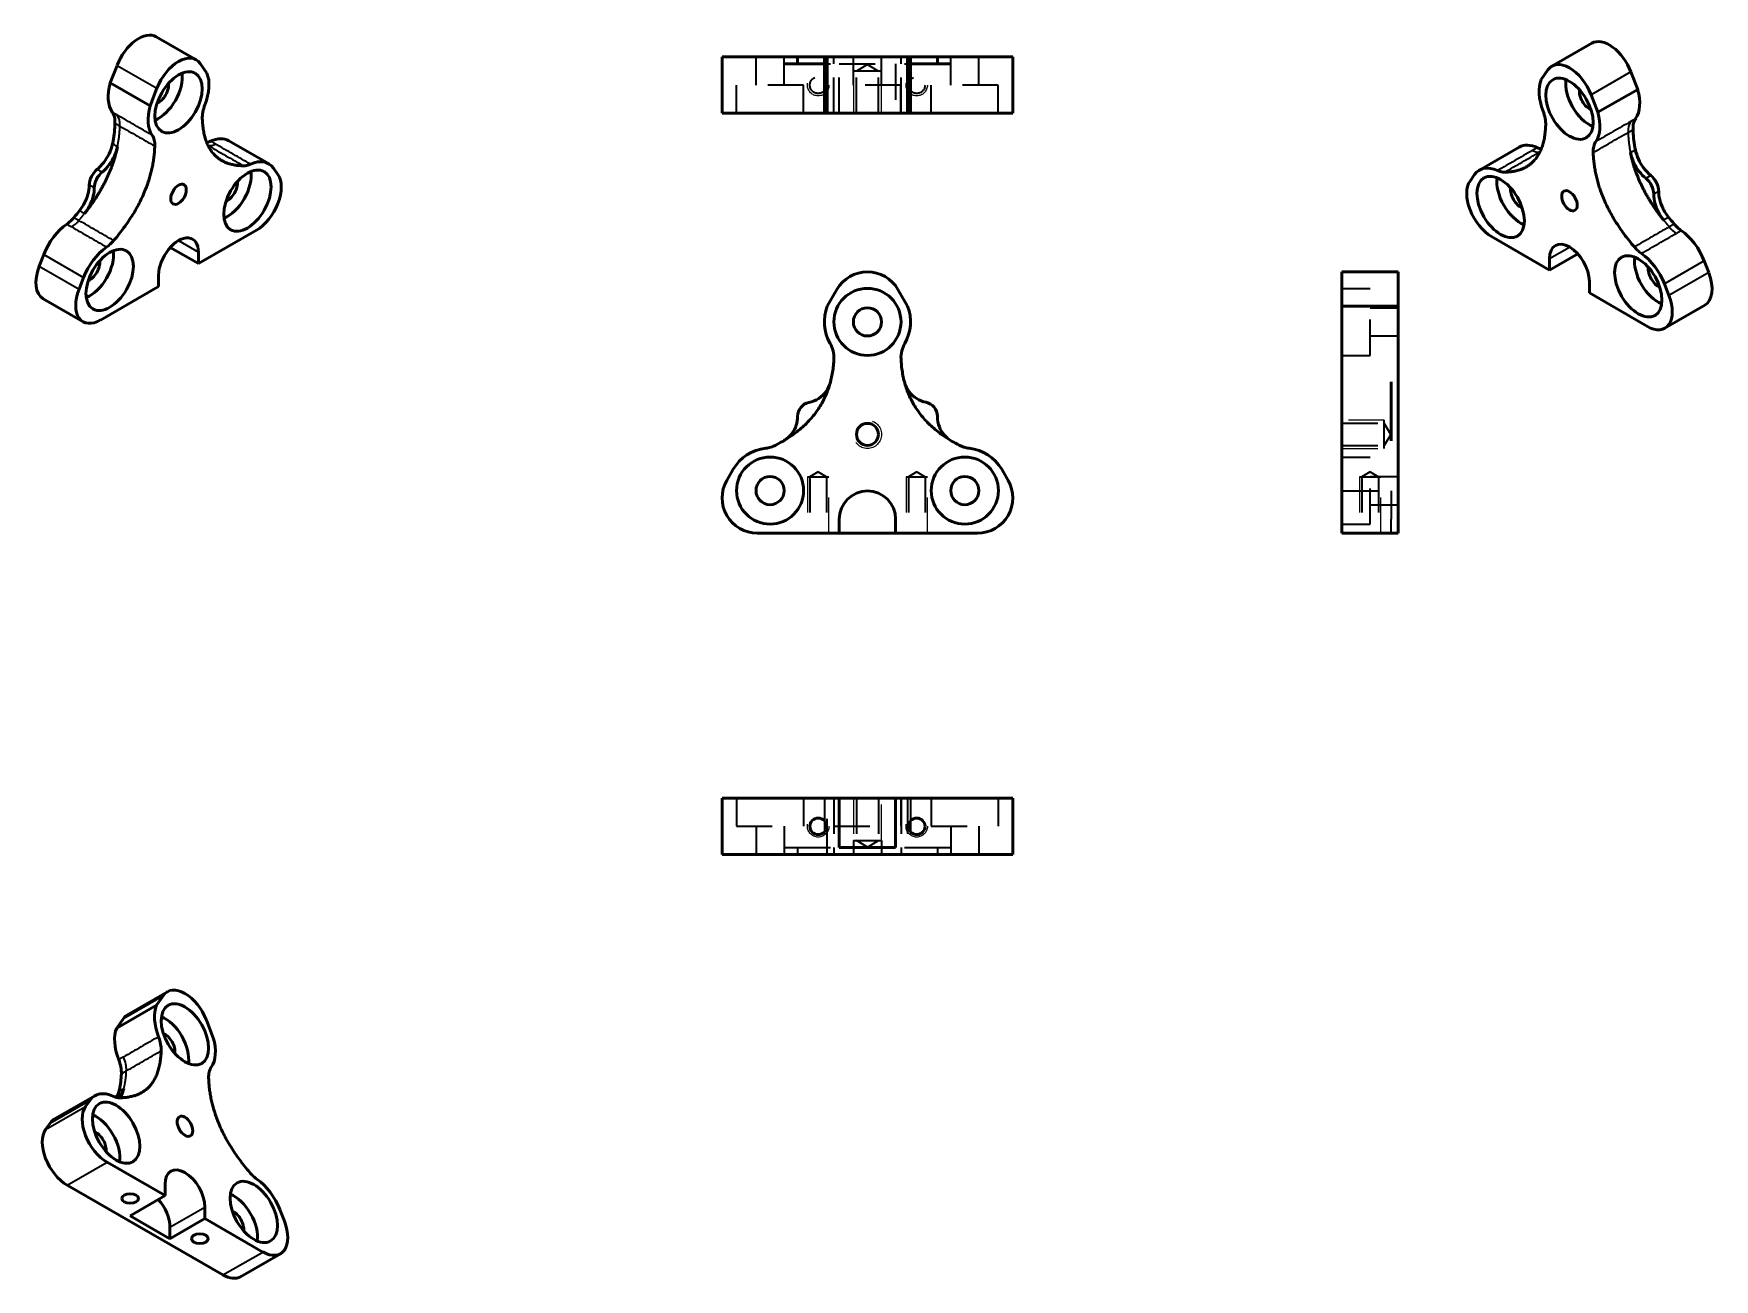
# Model space of a CAD drawing. Header units: inches. Extents: x 0.42 to 5.12, y 0.44 to 3.92.
import ezdxf

# ---------------------------------------------------------------- set-up
doc = ezdxf.new("R2010")
doc.units = ezdxf.units.IN
doc.header["$LTSCALE"] = 0.5
doc.header["$MEASUREMENT"] = 0
doc.linetypes.add('DASHED', pattern=[0.2067, 0.1654, -0.0413])
for name, color, linetype, lineweight in [('Hidden (ANSI)', 7, 'DASHED', 35), ('Hidden Narrow (ANSI)', 7, 'DASHED', 25), ('Visible (ANSI)', 7, 'Continuous', 50), ('Visible Narrow (ANSI)', 7, 'Continuous', 35)]:
    doc.layers.add(name, color=color, linetype=linetype, lineweight=lineweight)

msp = doc.modelspace()

# ---------------------------------------------------------------- linework, layer by layer
at = {"layer": 'Hidden (ANSI)', "ltscale": 0.299852}
for p, q in [((2.4402, 3.7758), (2.4402, 3.8546)), ((2.519, 3.7758), (2.519, 3.8546)), ((2.7124, 3.7758), (2.7124, 3.8546)), ((2.7911, 3.7758), (2.7911, 3.8546)), ((2.9846, 3.7758), (2.9846, 3.8546)), ((3.0633, 3.7758), (3.0633, 3.8546)), ((2.3858, 3.6971), (2.3858, 3.7758)), ((2.5733, 3.6971), (2.5733, 3.7758)), ((2.658, 3.6971), (2.658, 3.7758)), ((2.8455, 3.6971), (2.8455, 3.7758)), ((2.9302, 3.6971), (2.9302, 3.7758)), ((3.1177, 3.6971), (3.1177, 3.7758)), ((4.0784, 3.2079), (4.1572, 3.2079)), ((4.1572, 3.1535), (4.2359, 3.1535)), ((4.1572, 3.0747), (4.2359, 3.0747)), ((4.0784, 3.0204), (4.1572, 3.0204)), ((4.0784, 2.7364), (4.1572, 2.7364)), ((4.1572, 2.682), (4.2359, 2.682)), ((4.1572, 2.6033), (4.2359, 2.6033)), ((4.0784, 2.5489), (4.1572, 2.5489)), ((2.3858, 1.7832), (2.3858, 1.7044)), ((2.5733, 1.7832), (2.5733, 1.7044)), ((2.658, 1.7832), (2.658, 1.7044)), ((2.8455, 1.7832), (2.8455, 1.7044)), ((2.9302, 1.7832), (2.9302, 1.7044)), ((3.1177, 1.7832), (3.1177, 1.7044)), ((2.4402, 1.7044), (2.4402, 1.6257)), ((2.519, 1.7044), (2.519, 1.6257)), ((2.9846, 1.7044), (2.9846, 1.6257)), ((3.0633, 1.7044), (3.0633, 1.6257))]:
    msp.add_line(p, q, dxfattribs=at)
at = {"layer": 'Hidden (ANSI)', "ltscale": 0.074888}
for p, q in [((2.5565, 3.8349), (2.5565, 3.8546)), ((2.658, 3.8349), (2.658, 3.8546)), ((2.8456, 3.8349), (2.8456, 3.8546)), ((2.9473, 3.8349), (2.9473, 3.8546)), ((2.5565, 1.6454), (2.5565, 1.6257)), ((2.5565, 1.6454), (2.5565, 1.6257)), ((2.658, 1.6454), (2.658, 1.6257)), ((2.8456, 1.6454), (2.8456, 1.6257)), ((2.9473, 1.6454), (2.9473, 1.6257)), ((2.9473, 1.6454), (2.9473, 1.6257))]:
    msp.add_line(p, q, dxfattribs=at)
at = {"layer": 'Hidden (ANSI)', "ltscale": 0.524816}
for p, q in [((2.658, 3.6971), (2.658, 3.8349)), ((2.673, 3.6971), (2.673, 3.8349)), ((2.8305, 3.8349), (2.8305, 3.6971)), ((2.8456, 3.6971), (2.8456, 3.8349)), ((4.0784, 2.6417), (4.2162, 2.6417)), ((2.658, 1.7832), (2.658, 1.6454)), ((2.8456, 1.7832), (2.8456, 1.6454))]:
    msp.add_line(p, q, dxfattribs=at)
at = {"layer": 'Hidden (ANSI)', "ltscale": 1.196756}
msp.add_line((2.673, 3.8349), (2.8305, 3.8349), dxfattribs=at)
at = {"layer": 'Hidden (ANSI)', "ltscale": 0.471064}
for p, q in [((2.7911, 3.8152), (2.7124, 3.8152)), ((4.1965, 2.7605), (4.1965, 2.8392)), ((4.2162, 2.6417), (4.2162, 2.5629)), ((2.7124, 1.665), (2.7911, 1.665))]:
    msp.add_line(p, q, dxfattribs=at)
at = {"layer": 'Hidden (ANSI)', "ltscale": 0.136987}
for p, q in [((2.7518, 3.8337), (2.7209, 3.8152)), ((2.7518, 3.8337), (2.7826, 3.8152)), ((4.2151, 2.7998), (4.1965, 2.8307)), ((4.2151, 2.7998), (4.1965, 2.769)), ((2.7518, 1.6465), (2.7209, 1.665)), ((2.7518, 1.6465), (2.7826, 1.665))]:
    msp.add_line(p, q, dxfattribs=at)
at = {"layer": 'Hidden (ANSI)', "ltscale": 0.449828}
for p, q in [((2.7209, 3.6971), (2.7209, 3.8152)), ((2.7826, 3.6971), (2.7826, 3.8152)), ((4.0784, 2.8307), (4.1965, 2.8307)), ((4.0784, 2.769), (4.1965, 2.769)), ((2.7209, 1.7832), (2.7209, 1.665)), ((2.7826, 1.7832), (2.7826, 1.665))]:
    msp.add_line(p, q, dxfattribs=at)
at = {"layer": 'Hidden (ANSI)', "ltscale": 0.949925}
for p, q in [((2.5733, 3.7758), (2.3858, 3.7758)), ((2.8455, 3.7758), (2.658, 3.7758)), ((3.1177, 3.7758), (2.9302, 3.7758)), ((4.1572, 3.0204), (4.1572, 3.2079)), ((4.1572, 2.5489), (4.1572, 2.7364)), ((2.3858, 1.7044), (2.5733, 1.7044)), ((2.658, 1.7044), (2.8455, 1.7044)), ((2.9302, 1.7044), (3.1177, 1.7044))]:
    msp.add_line(p, q, dxfattribs=at)
at = {"layer": 'Hidden (ANSI)', "ltscale": 0.358927}
for p, q in [((2.584, 2.681), (2.644, 2.681)), ((2.8596, 2.681), (2.9196, 2.681)), ((4.1272, 2.681), (4.1872, 2.681))]:
    msp.add_line(p, q, dxfattribs=at)
at = {"layer": 'Hidden (ANSI)', "ltscale": 0.103218}
for p, q in [((2.614, 2.695), (2.5907, 2.681)), ((2.614, 2.695), (2.6372, 2.681)), ((2.8896, 2.695), (2.8663, 2.681)), ((2.8896, 2.695), (2.9128, 2.681)), ((4.1572, 2.695), (4.1339, 2.681)), ((4.1572, 2.695), (4.1804, 2.681))]:
    msp.add_line(p, q, dxfattribs=at)
at = {"layer": 'Hidden (ANSI)', "ltscale": 0.599804}
for p, q in [((2.5907, 2.681), (2.5907, 2.5236)), ((2.6372, 2.681), (2.6372, 2.5236)), ((2.8663, 2.681), (2.8663, 2.5236)), ((2.9128, 2.681), (2.9128, 2.5236)), ((4.1339, 2.681), (4.1339, 2.5236)), ((4.1804, 2.681), (4.1804, 2.5236)), ((2.6313, 1.7832), (2.6313, 1.6257)), ((2.6395, 1.6257), (2.6395, 1.7832)), ((2.864, 1.7832), (2.864, 1.6257)), ((2.8723, 1.7832), (2.8723, 1.6257))]:
    msp.add_line(p, q, dxfattribs=at)
at = {"layer": 'Hidden (ANSI)', "ltscale": 0.149876}
for p, q in [((4.2162, 2.5236), (4.2162, 2.5629)), ((2.7124, 1.665), (2.7124, 1.6257)), ((2.7911, 1.665), (2.7911, 1.6257))]:
    msp.add_line(p, q, dxfattribs=at)
at = {"layer": 'Hidden (ANSI)', "ltscale": 0.556345}
for centre in [(2.614, 3.7758), (2.8896, 3.7758)]:
    msp.add_circle(centre, 0.0232, dxfattribs=at)
at = {"layer": 'Hidden (ANSI)', "ltscale": 0.136732}
msp.add_open_spline([(2.6313, 3.8349), (2.633, 3.8349), (2.6346, 3.8349), (2.6416, 3.8349), (2.6456, 3.8349), (2.6481, 3.8349)], degree=3, knots=[0.13046737, 0.13046737, 0.13046737, 0.13046737, 0.15002911, 0.15002911, 0.22192933, 0.22192933, 0.22192933, 0.22192933], dxfattribs=at)
at = {"layer": 'Hidden (ANSI)', "ltscale": 0.138913}
msp.add_open_spline([(2.8552, 3.8349), (2.8578, 3.8349), (2.8624, 3.8349), (2.8698, 3.8349), (2.871, 3.8349), (2.8723, 3.8349)], degree=3, knots=[0, 0, 0, 0, 0.07812889, 0.07812889, 0.09295688, 0.09295688, 0.09295688, 0.09295688], dxfattribs=at)
at = {"layer": 'Hidden (ANSI)', "ltscale": 0.247494}
msp.add_open_spline([(2.5181, 1.6454), (2.5474, 1.6454), (2.5705, 1.6454)], degree=2, dxfattribs=at)
at = {"layer": 'Hidden (ANSI)', "ltscale": 0.298604}
msp.add_open_spline([(2.5705, 1.6454), (2.6007, 1.6454), (2.6205, 1.6454)], degree=2, dxfattribs=at)
at = {"layer": 'Hidden (ANSI)', "ltscale": 0.269375}
msp.add_open_spline([(2.6205, 1.6454), (2.6387, 1.6454), (2.6481, 1.6454)], degree=2, dxfattribs=at)
at = {"layer": 'Hidden (ANSI)', "ltscale": 0.270393}
msp.add_open_spline([(2.8552, 1.6454), (2.8645, 1.6454), (2.8826, 1.6454)], degree=2, dxfattribs=at)
at = {"layer": 'Hidden (ANSI)', "ltscale": 0.301417}
msp.add_open_spline([(2.8826, 1.6454), (2.9025, 1.6454), (2.933, 1.6454)], degree=2, dxfattribs=at)
at = {"layer": 'Hidden (ANSI)', "ltscale": 0.248448}
msp.add_open_spline([(2.933, 1.6454), (2.9563, 1.6454), (2.9856, 1.6454)], degree=2, dxfattribs=at)
at = {"layer": 'Hidden Narrow (ANSI)', "ltscale": 0.299852}
for p, q in [((2.7124, 3.7758), (2.7124, 3.6971)), ((2.7911, 3.6971), (2.7911, 3.7758))]:
    msp.add_line(p, q, dxfattribs=at)
at = {"layer": 'Hidden Narrow (ANSI)', "ltscale": 0.449828}
for p, q in [((4.1965, 2.8392), (4.0784, 2.8392)), ((4.0784, 2.7605), (4.1965, 2.7605)), ((2.7124, 1.7832), (2.7124, 1.665)), ((2.7911, 1.665), (2.7911, 1.7832))]:
    msp.add_line(p, q, dxfattribs=at)
at = {"layer": 'Hidden Narrow (ANSI)', "ltscale": 0.599804}
for p, q in [((2.584, 2.681), (2.584, 2.5236)), ((2.644, 2.5236), (2.644, 2.681)), ((2.8596, 2.681), (2.8596, 2.5236)), ((2.9196, 2.5236), (2.9196, 2.681)), ((4.1272, 2.681), (4.1272, 2.5236)), ((4.1872, 2.5236), (4.1872, 2.681))]:
    msp.add_line(p, q, dxfattribs=at)
at = {"layer": 'Hidden Narrow (ANSI)', "ltscale": 0.911928}
for centre in [(2.614, 3.7758), (2.8896, 3.7758), (2.614, 1.7044), (2.8896, 1.7044)]:
    msp.add_circle(centre, 0.03, dxfattribs=at)
at = {"layer": 'Hidden Narrow (ANSI)', "ltscale": 1.196756}
msp.add_circle((2.7518, 2.7998), 0.0394, dxfattribs=at)
at = {"layer": 'Visible (ANSI)'}
for p, q in [((0.7633, 3.9109), (0.8746, 3.8468)), ((2.3585, 3.8546), (2.3453, 3.8546)), ((2.3453, 3.8546), (2.3453, 3.6971)), ((2.3585, 3.8546), (2.3764, 3.8546)), ((2.4673, 3.8546), (2.3764, 3.8546)), ((2.5878, 3.8546), (2.5565, 3.8546)), ((2.5565, 3.8349), (2.5565, 3.8546)), ((2.6395, 3.8546), (2.6313, 3.8546)), ((2.6313, 3.6971), (2.6313, 3.8546)), ((2.6395, 3.8546), (2.6665, 3.8546)), ((2.6395, 3.8546), (2.6395, 3.6971)), ((2.837, 3.8546), (2.6665, 3.8546)), ((2.837, 3.8546), (2.864, 3.8546)), ((2.8723, 3.8546), (2.864, 3.8546)), ((2.864, 3.6971), (2.864, 3.8546)), ((2.8723, 3.6971), (2.8723, 3.8546)), ((2.9473, 3.8546), (2.9157, 3.8546)), ((2.9473, 3.8349), (2.9473, 3.8546)), ((3.1271, 3.8546), (3.0362, 3.8546)), ((3.1271, 3.8546), (3.145, 3.8546)), ((3.1582, 3.8546), (3.145, 3.8546)), ((3.1582, 3.8546), (3.1582, 3.6971)), ((4.7769, 3.893), (4.6656, 3.8289)), ((0.6348, 3.7818), (0.6539, 3.8311)), ((0.8858, 3.8364), (0.9049, 3.8091)), ((2.5565, 3.8349), (2.5878, 3.8349)), ((2.9157, 3.8349), (2.9473, 3.8349)), ((4.6353, 3.7913), (4.6544, 3.8185)), ((4.8863, 3.8133), (4.9054, 3.764)), ((0.6348, 3.7818), (0.7461, 3.7177)), ((0.7461, 3.7177), (0.7652, 3.767)), ((4.7941, 3.6998), (4.9054, 3.764)), ((4.7749, 3.7491), (4.7941, 3.6998)), ((2.3585, 3.6971), (2.3453, 3.6971)), ((2.3585, 3.6971), (2.3764, 3.6971)), ((2.3764, 3.6971), (2.4673, 3.6971)), ((2.6313, 3.6971), (2.6395, 3.6971)), ((2.6395, 3.6971), (2.6665, 3.6971)), ((2.837, 3.6971), (2.6665, 3.6971)), ((2.837, 3.6971), (2.864, 3.6971)), ((2.864, 3.6971), (2.8723, 3.6971)), ((3.0362, 3.6971), (3.1271, 3.6971)), ((3.1271, 3.6971), (3.145, 3.6971)), ((3.1582, 3.6971), (3.145, 3.6971)), ((1.0774, 3.5563), (0.9661, 3.6204)), ((4.4628, 3.5384), (4.5741, 3.6025)), ((1.0909, 3.5437), (1.1036, 3.5257)), ((4.4366, 3.5078), (4.4493, 3.5259)), ((1.0433, 3.3702), (0.8812, 3.2769)), ((4.659, 3.259), (4.4969, 3.3524)), ((0.4361, 3.2695), (0.4487, 3.3022)), ((0.8812, 3.2769), (0.8024, 3.3223)), ((0.8812, 3.3091), (0.8812, 3.2769)), ((4.7378, 3.3044), (4.659, 3.259)), ((4.659, 3.259), (4.659, 3.2912)), ((0.7698, 3.2128), (0.7698, 3.2449)), ((4.0784, 3.2047), (4.0784, 3.2539)), ((4.2359, 3.2539), (4.0784, 3.2539)), ((4.2359, 3.2047), (4.2359, 3.2539)), ((5.0914, 3.2843), (5.1041, 3.2517)), ((0.5474, 3.2054), (0.5601, 3.2381)), ((0.7698, 3.2128), (0.6077, 3.1194)), ((2.6395, 3.1579), (2.6665, 3.2047)), ((2.837, 3.2047), (2.864, 3.1579)), ((4.0784, 3.2047), (4.0784, 3.1579)), ((4.2359, 3.2047), (4.2359, 3.1579)), ((4.7704, 3.2271), (4.7704, 3.1949)), ((4.9801, 3.2202), (4.9928, 3.1875)), ((0.4472, 3.1787), (0.5586, 3.1146)), ((4.0784, 3.1579), (4.0784, 3.0538)), ((4.0784, 3.1579), (4.2359, 3.1579)), ((4.2359, 3.0538), (4.2359, 3.1579)), ((4.9325, 3.1015), (4.7704, 3.1949)), ((5.093, 3.1608), (4.9816, 3.0967)), ((4.2162, 2.8894), (4.2162, 2.8504)), ((4.2359, 2.8504), (4.2359, 2.8894)), ((4.0784, 2.7612), (4.0784, 2.7022)), ((4.2359, 2.7022), (4.2359, 2.7612)), ((2.3585, 2.6712), (2.3764, 2.7022)), ((3.1271, 2.7022), (3.145, 2.6712)), ((4.0784, 2.7022), (4.0784, 2.6712)), ((4.2359, 2.7022), (4.2359, 2.6712)), ((4.0784, 2.5236), (4.0784, 2.6712)), ((4.2359, 2.5236), (4.2359, 2.6712)), ((2.673, 2.5236), (2.673, 2.5629)), ((2.8305, 2.5629), (2.8305, 2.5236)), ((2.673, 2.5236), (2.4438, 2.5236)), ((2.8305, 2.5236), (2.673, 2.5236)), ((3.0598, 2.5236), (2.8305, 2.5236)), ((4.2359, 2.5236), (4.0784, 2.5236)), ((2.3453, 1.7832), (2.4438, 1.7832)), ((2.3453, 1.6257), (2.3453, 1.7832)), ((2.673, 1.7832), (2.4438, 1.7832)), ((2.673, 1.6454), (2.673, 1.7832)), ((2.8305, 1.7832), (2.673, 1.7832)), ((2.8305, 1.7832), (2.8305, 1.6454)), ((3.0598, 1.7832), (2.8305, 1.7832)), ((3.0598, 1.7832), (3.1582, 1.7832)), ((3.1582, 1.6257), (3.1582, 1.7832)), ((2.8305, 1.6454), (2.673, 1.6454)), ((2.3453, 1.6257), (2.4438, 1.6257)), ((3.0598, 1.6257), (2.4438, 1.6257)), ((3.0598, 1.6257), (3.1582, 1.6257)), ((0.6829, 1.178), (0.7942, 1.2421)), ((0.764, 1.2045), (0.7831, 1.2318)), ((0.6526, 1.1404), (0.764, 1.2045)), ((0.6526, 1.1404), (0.6717, 1.1677)), ((0.9036, 1.1624), (0.9227, 1.1131)), ((0.5915, 0.9517), (0.4801, 0.8875)), ((0.5653, 0.9211), (0.578, 0.9391)), ((0.4539, 0.8569), (0.4666, 0.875)), ((0.7877, 0.6723), (0.6256, 0.7656)), ((0.9498, 0.4507), (0.5142, 0.7015)), ((0.6902, 0.6162), (0.7877, 0.6723)), ((0.7877, 0.6723), (0.7877, 0.7045)), ((0.8016, 0.552), (0.6902, 0.6162)), ((0.899, 0.6403), (0.899, 0.6082)), ((1.1088, 0.6335), (1.1214, 0.6008)), ((0.899, 0.6082), (0.8016, 0.552)), ((0.8016, 0.552), (0.8016, 0.5842)), ((1.0612, 0.5148), (0.899, 0.6082)), ((0.9989, 0.4458), (1.1103, 0.51))]:
    msp.add_line(p, q, dxfattribs=at)
for centre, radius in [((2.7518, 3.1141), 0.0938), ((2.7518, 3.1141), 0.0394), ((2.7518, 2.7998), 0.0308), ((2.4796, 2.6427), 0.0938), ((3.024, 2.6427), 0.0938), ((2.4796, 2.6427), 0.0394), ((3.024, 2.6427), 0.0394), ((2.614, 1.7044), 0.0232), ((2.8896, 1.7044), 0.0232)]:
    msp.add_circle(centre, radius, dxfattribs=at)
for centre, radius, start, end in [((2.7518, 3.1555), 0.0984, 30, 150), ((2.7518, 3.1141), 0.1205, 158.6979, 210.0167), ((2.7518, 3.1141), 0.1205, 329.9833, 21.3021), ((2.5955, 2.8504), 0.0391, 101.4848, 180.3431), ((2.9078, 2.8508), 0.0394, 359.4549, 78.5483), ((2.4796, 2.6427), 0.1191, 95.9094, 150), ((3.024, 2.6427), 0.1191, 30, 84.0906), ((2.4438, 2.622), 0.0984, 150, 270), ((2.7518, 2.5629), 0.0787, 0, 180), ((3.0598, 2.622), 0.0984, 270, 30)]:
    msp.add_arc(centre, radius, start, end, dxfattribs=at)
for centre, major_axis, start_param, end_param in [((0.7141, 3.8256), (0.0491, 0.0853), 0, 1.830662), ((4.826, 3.8077), (-0.0491, 0.0853), 4.452523, 6.283185), ((0.8255, 3.7615), (0.0491, 0.0853), 6.019452, 8.113847), ((0.7698, 3.7597), (-0.0468, -0.0812), 0.63447, 2.507123), ((0.8255, 3.7276), (0.0601, 0.1044), 4.971962, 5.867646), ((4.7147, 3.7436), (-0.0491, 0.0853), 4.452523, 6.546918), ((0.7141, 3.7918), (-0.0601, -0.1044), 5.124061, 6.019745), ((0.7698, 3.7597), (-0.0196, -0.0341), 0.623996, 2.517597), ((4.7147, 3.7098), (0.0601, -0.1044), 3.557132, 4.452816), ((4.7704, 3.7418), (-0.0468, 0.0812), 0.63447, 2.507123), ((4.7704, 3.7418), (-0.0196, 0.0341), 0.623996, 2.517597), ((4.826, 3.7739), (0.0601, -0.1044), 0.263441, 1.159124), ((0.8255, 3.7276), (-0.0601, -0.1044), 5.124061, 6.019745), ((4.7147, 3.7098), (0.0601, -0.1044), 0.263441, 1.159124), ((0.9066, 3.5172), (0.0594, 0.1032), 0, 0.680325), ((4.6336, 3.4993), (-0.0594, 0.1032), 5.60286, 6.283185), ((0.6037, 3.5126), (0.0195, 0.0339), 0.983911, 2.360249), ((0.6176, 3.5046), (-0.0195, -0.0339), 4.125504, 5.501841), ((0.9623, 3.4851), (-0.0468, -0.0812), 0.63447, 2.507123), ((1.018, 3.453), (0.0594, 0.1032), 6.019452, 6.963511), ((1.0433, 3.4507), (0.0491, 0.0853), 3.925057, 6.019452), ((4.5222, 3.4352), (-0.0594, 0.1032), 5.60286, 6.546918), ((0.9623, 3.4851), (-0.0196, -0.0341), 0.623996, 2.517597), ((4.4969, 3.4329), (-0.0491, 0.0853), 0.263733, 2.358128), ((4.5779, 3.4672), (-0.0468, 0.0812), 0.63447, 2.507123), ((4.5779, 3.4672), (-0.0196, 0.0341), 0.623996, 2.517597), ((4.9225, 3.487), (-0.0197, 0.0342), 3.91941, 5.299851), ((4.9364, 3.495), (0.0197, -0.0342), 0.777817, 2.158258), ((0.5217, 3.2955), (0.0594, 0.1032), 0.886604, 1.830662), ((0.8255, 3.277), (0.0393, 0.0682), 5.495853, 8.637446), ((4.7147, 3.2592), (-0.0393, 0.0682), 3.928925, 7.070517), ((5.0185, 3.2776), (0.0594, -0.1032), 1.310931, 2.254989), ((0.633, 3.2314), (-0.0594, -0.1032), 4.028196, 4.972255), ((0.5774, 3.2634), (-0.0468, -0.0812), 0.63447, 2.507123), ((4.9628, 3.2456), (-0.0468, 0.0812), 0.63447, 2.507123), ((4.9071, 3.2135), (-0.0594, 0.1032), 4.452523, 5.396582), ((0.4963, 3.264), (-0.0491, -0.0853), 4.972255, 6.283185), ((0.5774, 3.2634), (-0.0196, -0.0341), 0.623996, 2.517597), ((4.9628, 3.2456), (-0.0196, 0.0341), 0.623996, 2.517597), ((5.0438, 3.2461), (0.0491, -0.0853), 0, 1.310931), ((0.6077, 3.1999), (-0.0491, -0.0853), 4.972255, 7.06665), ((4.9325, 3.182), (0.0491, -0.0853), 5.499721, 7.594116), ((0.8434, 1.1569), (-0.0491, 0.0853), 4.452523, 6.546918), ((0.732, 1.0927), (-0.0491, 0.0853), 0, 0.263733), ((0.8434, 1.123), (0.0601, -0.1044), 3.557132, 4.452816), ((0.732, 1.0589), (-0.0601, 0.1044), 0.41554, 1.311223), ((0.7877, 1.091), (0.0468, -0.0812), 0.63447, 2.507123), ((0.7877, 1.091), (0.0196, -0.0341), 0.623996, 2.517597), ((0.8434, 1.123), (0.0601, -0.1044), 0.263441, 1.159124), ((0.6509, 0.8484), (-0.0594, 0.1032), 5.60286, 6.546918), ((0.6256, 0.8461), (-0.0491, 0.0853), 0.263733, 2.358128), ((0.5952, 0.8164), (0.0468, -0.0812), 0.63447, 2.507123), ((0.5142, 0.782), (-0.0491, 0.0853), 0.263733, 2.358128), ((0.5395, 0.7843), (-0.0594, 0.1032), 0, 0.263733), ((0.5952, 0.8164), (0.0196, -0.0341), 0.623996, 2.517597), ((0.8434, 0.6724), (-0.0393, 0.0682), 3.928925, 7.070517), ((1.0358, 0.6268), (-0.0594, 0.1032), 4.452523, 5.396582), ((0.7459, 0.6163), (-0.0393, 0.0682), 3.928925, 5.071564), ((0.9801, 0.5947), (0.0468, -0.0812), 0.63447, 2.507123), ((0.9801, 0.5947), (0.0196, -0.0341), 0.623996, 2.517597), ((1.0612, 0.5953), (0.0491, -0.0853), 5.499721, 7.594116), ((0.9498, 0.5311), (0.0491, -0.0853), 5.499721, 6.283185)]:
    msp.add_ellipse(centre, major_axis=major_axis, ratio=0.578093, start_param=start_param, end_param=end_param, dxfattribs=at)
for centre, major_axis, ratio in [((0.8255, 3.7276), (0.0468, 0.0812), 0.578093), ((4.7147, 3.7098), (-0.0468, 0.0812), 0.578093), ((1.018, 3.453), (0.0468, 0.0812), 0.578093), ((4.5222, 3.4352), (-0.0468, 0.0812), 0.578093), ((0.8255, 3.4707), (0.0154, 0.0267), 0.578093), ((4.7147, 3.4528), (-0.0154, 0.0267), 0.578093), ((0.633, 3.2314), (0.0468, 0.0812), 0.578093), ((4.9071, 3.2135), (-0.0468, 0.0812), 0.578093), ((0.8434, 1.123), (-0.0468, 0.0812), 0.578093), ((0.6509, 0.8484), (-0.0468, 0.0812), 0.578093), ((0.8434, 0.8661), (-0.0154, 0.0267), 0.578093), ((1.0358, 0.6268), (-0.0468, 0.0812), 0.578093), ((0.6902, 0.6643), (-0.0232, 0), 0.575862), ((0.8851, 0.552), (-0.0232, 0), 0.575862)]:
    msp.add_ellipse(centre, major_axis=major_axis, ratio=ratio, dxfattribs=at)
for points, knots in [([(2.4952, 3.8546), (2.4909, 3.8546), (2.4864, 3.8546), (2.477, 3.8546), (2.4722, 3.8546), (2.4673, 3.8546)], [0, 0, 0, 0, 0.03722386, 0.03722386, 0.07444772, 0.07444772, 0.07444772, 0.07444772]), ([(2.5565, 3.8546), (2.5564, 3.8546), (2.5545, 3.8546), (2.5476, 3.8546), (2.5431, 3.8546), (2.532, 3.8546), (2.5254, 3.8546), (2.5181, 3.8546)], [0.0026633, 0.0026633, 0.0026633, 0.0026633, 0.0781289, 0.0781289, 0.1431382, 0.1431382, 0.2081476, 0.2081476, 0.2081476, 0.2081476]), ([(2.6313, 3.8546), (2.6262, 3.8546), (2.6203, 3.8546), (2.6058, 3.8546), (2.597, 3.8546), (2.5878, 3.8546)], [0.0914982, 0.0914982, 0.0914982, 0.0914982, 0.1500291, 0.1500291, 0.2219293, 0.2219293, 0.2219293, 0.2219293]), ([(2.9157, 3.8546), (2.9056, 3.8546), (2.8961, 3.8546), (2.8819, 3.8546), (2.8768, 3.8546), (2.8723, 3.8546)], [0, 0, 0, 0, 0.0781289, 0.0781289, 0.1298738, 0.1298738, 0.1298738, 0.1298738]), ([(2.9856, 3.8546), (2.9768, 3.8546), (2.9691, 3.8546), (2.9578, 3.8546), (2.9538, 3.8546), (2.9487, 3.8546), (2.9474, 3.8546), (2.9473, 3.8546)], [0, 0, 0, 0, 0.0781289, 0.0781289, 0.1435582, 0.1435582, 0.2047518, 0.2047518, 0.2047518, 0.2047518]), ([(3.0362, 3.8546), (3.0314, 3.8546), (3.0266, 3.8546), (3.0172, 3.8546), (3.0127, 3.8546), (3.0083, 3.8546)], [0, 0, 0, 0, 0.03722386, 0.03722386, 0.07444772, 0.07444772, 0.07444772, 0.07444772]), ([(2.5181, 3.8349), (2.5269, 3.8349), (2.5346, 3.8349), (2.5459, 3.8349), (2.5498, 3.8349), (2.5551, 3.8349), (2.5564, 3.8349), (2.5565, 3.8349)], [0, 0, 0, 0, 0.0781289, 0.0781289, 0.1431382, 0.1431382, 0.2054845, 0.2054845, 0.2054845, 0.2054845]), ([(2.5878, 3.8349), (2.5978, 3.8349), (2.6074, 3.8349), (2.6216, 3.8349), (2.6268, 3.8349), (2.6313, 3.8349)], [0, 0, 0, 0, 0.0781289, 0.0781289, 0.1304674, 0.1304674, 0.1304674, 0.1304674]), ([(2.8723, 3.8349), (2.8773, 3.8349), (2.883, 3.8349), (2.8975, 3.8349), (2.9064, 3.8349), (2.9157, 3.8349)], [0.0929569, 0.0929569, 0.0929569, 0.0929569, 0.1504632, 0.1504632, 0.2227976, 0.2227976, 0.2227976, 0.2227976]), ([(2.9473, 3.8349), (2.9474, 3.8349), (2.9493, 3.8349), (2.9561, 3.8349), (2.9605, 3.8349), (2.9717, 3.8349), (2.9783, 3.8349), (2.9856, 3.8349)], [0.0042362, 0.0042362, 0.0042362, 0.0042362, 0.0781289, 0.0781289, 0.1435582, 0.1435582, 0.2089876, 0.2089876, 0.2089876, 0.2089876]), ([(0.8993, 3.7208), (0.8967, 3.714), (0.8947, 3.7072), (0.8922, 3.694), (0.8916, 3.6876), (0.8919, 3.6817)], [0, 0, 0, 0, 0.0566736, 0.0566736, 0.1133473, 0.1133473, 0.1133473, 0.1133473]), ([(0.6404, 3.7), (0.643, 3.6962), (0.645, 3.6917), (0.6475, 3.6813), (0.648, 3.6756), (0.6478, 3.6694)], [0, 0, 0, 0, 0.0566736, 0.0566736, 0.1133473, 0.1133473, 0.1133473, 0.1133473]), ([(0.6408, 3.6116), (0.6413, 3.6141), (0.6418, 3.6166), (0.6455, 3.6364), (0.6472, 3.6532), (0.6478, 3.6694)], [0.1811707, 0.1811707, 0.1811707, 0.1811707, 0.202562, 0.202562, 0.3508597, 0.3508597, 0.3508597, 0.3508597]), ([(2.4673, 3.6971), (2.4722, 3.6971), (2.477, 3.6971), (2.4864, 3.6971), (2.4909, 3.6971), (2.4952, 3.6971)], [0, 0, 0, 0, 0.03722386, 0.03722386, 0.07444772, 0.07444772, 0.07444772, 0.07444772]), ([(3.0083, 3.6971), (3.0127, 3.6971), (3.0172, 3.6971), (3.0266, 3.6971), (3.0314, 3.6971), (3.0362, 3.6971)], [0, 0, 0, 0, 0.03722386, 0.03722386, 0.07444772, 0.07444772, 0.07444772, 0.07444772]), ([(4.6483, 3.6638), (4.6485, 3.6697), (4.648, 3.6761), (4.6455, 3.6894), (4.6435, 3.6962), (4.6409, 3.703)], [0, 0, 0, 0, 0.0566736, 0.0566736, 0.1133473, 0.1133473, 0.1133473, 0.1133473]), ([(4.8924, 3.6515), (4.8922, 3.6577), (4.8927, 3.6635), (4.8952, 3.6738), (4.8972, 3.6784), (4.8998, 3.6821)], [0, 0, 0, 0, 0.0566736, 0.0566736, 0.1133473, 0.1133473, 0.1133473, 0.1133473]), ([(0.7591, 3.6052), (0.7594, 3.6114), (0.7588, 3.6172), (0.7563, 3.6276), (0.7544, 3.6321), (0.7517, 3.6359)], [0, 0, 0, 0, 0.0566736, 0.0566736, 0.1133473, 0.1133473, 0.1133473, 0.1133473]), ([(0.9153, 3.619), (0.9118, 3.6175), (0.9085, 3.6163), (0.9049, 3.6154), (0.9046, 3.6154), (0.9043, 3.6153)], [0, 0, 0, 0, 0.03722386, 0.03722386, 0.04031391, 0.04031391, 0.04031391, 0.04031391]), ([(4.8924, 3.6515), (4.893, 3.6354), (4.8947, 3.6187), (4.8982, 3.5992), (4.8987, 3.5969), (4.8992, 3.5946)], [0.069324, 0.069324, 0.069324, 0.069324, 0.2166226, 0.2166226, 0.2364216, 0.2364216, 0.2364216, 0.2364216]), ([(0.6408, 3.6116), (0.6389, 3.6024), (0.6357, 3.5929), (0.6272, 3.5753), (0.6223, 3.5672), (0.611, 3.5525), (0.6047, 3.546), (0.5982, 3.5407)], [0, 0, 0, 0, 0.0781289, 0.0781289, 0.1500291, 0.1500291, 0.2219293, 0.2219293, 0.2219293, 0.2219293]), ([(0.6121, 3.5327), (0.6192, 3.5384), (0.6259, 3.5456), (0.6375, 3.5612), (0.6423, 3.5694), (0.6501, 3.5864), (0.653, 3.5951), (0.6548, 3.6035)], [0, 0, 0, 0, 0.0781289, 0.0781289, 0.1500291, 0.1500291, 0.2219293, 0.2219293, 0.2219293, 0.2219293]), ([(4.6359, 3.5975), (4.6356, 3.5975), (4.6353, 3.5976), (4.6317, 3.5984), (4.6283, 3.5996), (4.6249, 3.6012)], [0.03413381, 0.03413381, 0.03413381, 0.03413381, 0.03722386, 0.03722386, 0.07444772, 0.07444772, 0.07444772, 0.07444772]), ([(4.7885, 3.618), (4.7858, 3.6142), (4.7839, 3.6097), (4.7813, 3.5993), (4.7808, 3.5936), (4.781, 3.5874)], [0, 0, 0, 0, 0.0566736, 0.0566736, 0.1133473, 0.1133473, 0.1133473, 0.1133473]), ([(4.8852, 3.5866), (4.8871, 3.5774), (4.8903, 3.568), (4.8988, 3.5502), (4.9038, 3.5421), (4.9151, 3.5273), (4.9214, 3.5208), (4.928, 3.5154)], [0, 0, 0, 0, 0.0781289, 0.0781289, 0.1504632, 0.1504632, 0.2227976, 0.2227976, 0.2227976, 0.2227976]), ([(4.9419, 3.5235), (4.9348, 3.5292), (4.928, 3.5364), (4.9164, 3.552), (4.9116, 3.5603), (4.9038, 3.5774), (4.9009, 3.5861), (4.8992, 3.5946)], [0, 0, 0, 0, 0.0781289, 0.0781289, 0.1504632, 0.1504632, 0.2227976, 0.2227976, 0.2227976, 0.2227976]), ([(1.0069, 3.5503), (1.01, 3.5503), (1.0132, 3.5506), (1.0198, 3.5522), (1.0232, 3.5533), (1.0266, 3.5549)], [0, 0, 0, 0, 0.03722386, 0.03722386, 0.07444772, 0.07444772, 0.07444772, 0.07444772]), ([(4.5135, 3.537), (4.517, 3.5355), (4.5204, 3.5343), (4.527, 3.5328), (4.5302, 3.5324), (4.5333, 3.5325)], [0, 0, 0, 0, 0.03722386, 0.03722386, 0.07444772, 0.07444772, 0.07444772, 0.07444772]), ([(0.576, 3.4965), (0.5761, 3.4881), (0.5747, 3.479), (0.5697, 3.4619), (0.5666, 3.4541), (0.5588, 3.439), (0.5541, 3.4318), (0.5489, 3.4252)], [0, 0, 0, 0, 0.0781289, 0.0781289, 0.1431382, 0.1431382, 0.2081476, 0.2081476, 0.2081476, 0.2081476]), ([(0.5629, 3.4172), (0.5691, 3.4251), (0.5745, 3.4339), (0.5825, 3.4508), (0.5853, 3.4586), (0.5891, 3.474), (0.59, 3.4815), (0.59, 3.4885)], [0, 0, 0, 0, 0.0781289, 0.0781289, 0.1431382, 0.1431382, 0.2081476, 0.2081476, 0.2081476, 0.2081476]), ([(4.9914, 3.4072), (4.9852, 3.415), (4.9797, 3.4238), (4.9717, 3.4408), (4.9689, 3.4487), (4.9651, 3.4642), (4.9642, 3.4717), (4.9643, 3.4787)], [0, 0, 0, 0, 0.0781289, 0.0781289, 0.1435582, 0.1435582, 0.2089876, 0.2089876, 0.2089876, 0.2089876]), ([(4.9503, 3.4707), (4.9503, 3.4623), (4.9516, 3.4532), (4.9566, 3.4361), (4.9597, 3.4282), (4.9676, 3.413), (4.9723, 3.4058), (4.9775, 3.3992)], [0, 0, 0, 0, 0.0781289, 0.0781289, 0.1435582, 0.1435582, 0.2089876, 0.2089876, 0.2089876, 0.2089876]), ([(0.5328, 3.4055), (0.5297, 3.4019), (0.5265, 3.3986), (0.5198, 3.3925), (0.5165, 3.3898), (0.513, 3.3874)], [0, 0, 0, 0, 0.03722386, 0.03722386, 0.07444772, 0.07444772, 0.07444772, 0.07444772]), ([(5.0272, 3.3695), (5.0237, 3.3719), (5.0203, 3.3746), (5.0137, 3.3807), (5.0105, 3.3841), (5.0074, 3.3877)], [0, 0, 0, 0, 0.03722386, 0.03722386, 0.07444772, 0.07444772, 0.07444772, 0.07444772]), ([(0.6244, 3.3232), (0.6278, 3.3256), (0.6312, 3.3284), (0.6378, 3.3345), (0.641, 3.3378), (0.6441, 3.3414)], [0, 0, 0, 0, 0.03722386, 0.03722386, 0.07444772, 0.07444772, 0.07444772, 0.07444772]), ([(4.8961, 3.3235), (4.8991, 3.3199), (4.9024, 3.3166), (4.909, 3.3105), (4.9124, 3.3078), (4.9158, 3.3054)], [0, 0, 0, 0, 0.03722386, 0.03722386, 0.07444772, 0.07444772, 0.07444772, 0.07444772]), ([(2.6579, 3.0111), (2.6582, 3.0186), (2.6575, 3.026), (2.6539, 3.0405), (2.6512, 3.0474), (2.6474, 3.0538)], [0, 0, 0, 0, 0.0566736, 0.0566736, 0.1133473, 0.1133473, 0.1133473, 0.1133473]), ([(2.8561, 3.0538), (2.8524, 3.0474), (2.8496, 3.0405), (2.8461, 3.026), (2.8453, 3.0186), (2.8456, 3.0111)], [0, 0, 0, 0, 0.0566736, 0.0566736, 0.1133473, 0.1133473, 0.1133473, 0.1133473]), ([(4.0784, 3.0538), (4.0784, 3.0474), (4.0784, 3.0405), (4.0784, 3.026), (4.0784, 3.0186), (4.0784, 3.0111)], [0, 0, 0, 0, 0.0566736, 0.0566736, 0.1133473, 0.1133473, 0.1133473, 0.1133473]), ([(4.2359, 3.0111), (4.2359, 3.0186), (4.2359, 3.026), (4.2359, 3.0405), (4.2359, 3.0474), (4.2359, 3.0538)], [0, 0, 0, 0, 0.0566736, 0.0566736, 0.1133473, 0.1133473, 0.1133473, 0.1133473]), ([(4.2359, 3.0111), (4.2359, 2.9919), (4.2359, 2.9727), (4.2359, 2.9513), (4.2359, 2.9488), (4.2359, 2.9463)], [0.069324, 0.069324, 0.069324, 0.069324, 0.2166226, 0.2166226, 0.2364216, 0.2364216, 0.2364216, 0.2364216]), ([(2.5878, 2.8887), (2.5978, 2.8908), (2.6074, 2.8948), (2.6237, 2.9057), (2.6306, 2.9123), (2.6416, 2.9277), (2.6456, 2.9362), (2.6481, 2.9454)], [0, 0, 0, 0, 0.0781289, 0.0781289, 0.1500291, 0.1500291, 0.2219293, 0.2219293, 0.2219293, 0.2219293]), ([(2.8552, 2.9463), (2.8578, 2.9364), (2.8624, 2.9271), (2.8743, 2.9114), (2.8814, 2.9049), (2.8975, 2.8948), (2.9064, 2.8913), (2.9157, 2.8894)], [0, 0, 0, 0, 0.0781289, 0.0781289, 0.1504632, 0.1504632, 0.2227976, 0.2227976, 0.2227976, 0.2227976]), ([(4.2162, 2.9463), (4.2162, 2.9364), (4.2162, 2.9271), (4.2162, 2.9114), (4.2162, 2.9049), (4.2162, 2.8948), (4.2162, 2.8913), (4.2162, 2.8894)], [0, 0, 0, 0, 0.0781289, 0.0781289, 0.1504632, 0.1504632, 0.2227976, 0.2227976, 0.2227976, 0.2227976]), ([(4.2359, 2.8894), (4.2359, 2.8914), (4.2359, 2.8954), (4.2359, 2.9064), (4.2359, 2.9131), (4.2359, 2.9285), (4.2359, 2.9372), (4.2359, 2.9463)], [0, 0, 0, 0, 0.0781289, 0.0781289, 0.1504632, 0.1504632, 0.2227976, 0.2227976, 0.2227976, 0.2227976]), ([(2.5181, 2.7822), (2.5269, 2.7874), (2.5346, 2.7943), (2.5459, 2.8094), (2.5498, 2.817), (2.5552, 2.8332), (2.5565, 2.8417), (2.5565, 2.8502)], [0, 0, 0, 0, 0.0781289, 0.0781289, 0.1431382, 0.1431382, 0.2081476, 0.2081476, 0.2081476, 0.2081476]), ([(2.9473, 2.8504), (2.9472, 2.8401), (2.9491, 2.83), (2.9561, 2.8125), (2.9605, 2.8051), (2.9717, 2.792), (2.9783, 2.7864), (2.9856, 2.782)], [0, 0, 0, 0, 0.0781289, 0.0781289, 0.1435582, 0.1435582, 0.2089876, 0.2089876, 0.2089876, 0.2089876]), ([(4.2162, 2.8504), (4.2162, 2.8401), (4.2162, 2.83), (4.2162, 2.8125), (4.2162, 2.8051), (4.2162, 2.792), (4.2162, 2.7864), (4.2162, 2.782)], [0, 0, 0, 0, 0.0781289, 0.0781289, 0.1435582, 0.1435582, 0.2089876, 0.2089876, 0.2089876, 0.2089876]), ([(4.2359, 2.782), (4.2359, 2.7873), (4.2359, 2.7942), (4.2359, 2.8093), (4.2359, 2.8169), (4.2359, 2.8333), (4.2359, 2.8418), (4.2359, 2.8504)], [0, 0, 0, 0, 0.0781289, 0.0781289, 0.1435582, 0.1435582, 0.2089876, 0.2089876, 0.2089876, 0.2089876]), ([(2.4673, 2.7612), (2.4722, 2.7617), (2.477, 2.7626), (2.4864, 2.7654), (2.4909, 2.7672), (2.4952, 2.7695)], [0, 0, 0, 0, 0.03722386, 0.03722386, 0.07444772, 0.07444772, 0.07444772, 0.07444772]), ([(3.0083, 2.7695), (3.0127, 2.7672), (3.0172, 2.7654), (3.0266, 2.7626), (3.0314, 2.7617), (3.0362, 2.7612)], [0, 0, 0, 0, 0.03722386, 0.03722386, 0.07444772, 0.07444772, 0.07444772, 0.07444772]), ([(4.0784, 2.7695), (4.0784, 2.7672), (4.0784, 2.7654), (4.0784, 2.7626), (4.0784, 2.7617), (4.0784, 2.7612)], [0, 0, 0, 0, 0.03722386, 0.03722386, 0.07444772, 0.07444772, 0.07444772, 0.07444772]), ([(4.2359, 2.7612), (4.2359, 2.7617), (4.2359, 2.7626), (4.2359, 2.7654), (4.2359, 2.7672), (4.2359, 2.7695)], [0, 0, 0, 0, 0.03722386, 0.03722386, 0.07444772, 0.07444772, 0.07444772, 0.07444772]), ([(0.777, 1.0771), (0.7772, 1.083), (0.7767, 1.0894), (0.7742, 1.1026), (0.7722, 1.1094), (0.7696, 1.1162)], [0, 0, 0, 0, 0.0566736, 0.0566736, 0.1133473, 0.1133473, 0.1133473, 0.1133473]), ([(0.6582, 1.0521), (0.6609, 1.0453), (0.6628, 1.0385), (0.6653, 1.0253), (0.6659, 1.0189), (0.6656, 1.0129)], [0, 0, 0, 0, 0.0566736, 0.0566736, 0.1133473, 0.1133473, 0.1133473, 0.1133473]), ([(0.6587, 0.9631), (0.6592, 0.9651), (0.6597, 0.967), (0.6633, 0.9826), (0.6651, 0.9974), (0.6656, 1.0129)], [0.1811707, 0.1811707, 0.1811707, 0.1811707, 0.202562, 0.202562, 0.3508597, 0.3508597, 0.3508597, 0.3508597]), ([(0.9171, 1.0312), (0.9145, 1.0275), (0.9125, 1.023), (0.91, 1.0126), (0.9095, 1.0068), (0.9097, 1.0006)], [0, 0, 0, 0, 0.0566736, 0.0566736, 0.1133473, 0.1133473, 0.1133473, 0.1133473]), ([(0.6422, 0.9503), (0.6457, 0.9487), (0.6491, 0.9476), (0.6557, 0.946), (0.6589, 0.9457), (0.662, 0.9457)], [0, 0, 0, 0, 0.03722386, 0.03722386, 0.07444772, 0.07444772, 0.07444772, 0.07444772]), ([(0.6496, 0.9475), (0.6497, 0.9475), (0.6497, 0.9476), (0.6554, 0.9487), (0.6602, 0.9513), (0.668, 0.9594), (0.6709, 0.9647), (0.6726, 0.9712)], [0.076979, 0.076979, 0.076979, 0.076979, 0.0781289, 0.0781289, 0.1500291, 0.1500291, 0.2219293, 0.2219293, 0.2219293, 0.2219293]), ([(1.0248, 0.7368), (1.0278, 0.7332), (1.031, 0.7299), (1.0377, 0.7238), (1.0411, 0.721), (1.0445, 0.7186)], [0, 0, 0, 0, 0.03722386, 0.03722386, 0.07444772, 0.07444772, 0.07444772, 0.07444772])]:
    msp.add_open_spline(points, degree=3, knots=knots, dxfattribs=at)
for points, degree in [([(2.4952, 3.8546), (2.503, 3.8546), (2.5106, 3.8546), (2.5181, 3.8546)], 3), ([(2.9856, 3.8546), (2.9931, 3.8546), (3.0006, 3.8546), (3.0083, 3.8546)], 3), ([(1.0069, 3.5503), (0.8967, 3.5524), (0.8919, 3.6817)], 2), ([(2.6313, 3.6971), (2.5919, 3.6971), (2.4952, 3.6971)], 2), ([(3.0083, 3.6971), (2.9116, 3.6971), (2.8723, 3.6971)], 2), ([(4.6483, 3.6638), (4.6435, 3.5345), (4.5333, 3.5325)], 2), ([(0.6353, 3.5393), (0.6481, 3.5712), (0.6548, 3.6035)], 2), ([(0.7591, 3.6052), (0.7544, 3.4705), (0.6441, 3.3414)], 2), ([(4.8961, 3.3235), (4.7858, 3.4526), (4.781, 3.5874)], 2), ([(4.8852, 3.5866), (4.8918, 3.5542), (4.9046, 3.5221)], 2), ([(0.5999, 3.4698), (0.6213, 3.5044), (0.6353, 3.5393)], 2), ([(4.9046, 3.5221), (4.9187, 3.4868), (4.9403, 3.452)], 2), ([(0.5629, 3.4172), (0.5835, 3.4434), (0.5999, 3.4698)], 2), ([(4.9403, 3.452), (4.9567, 3.4254), (4.9775, 3.3992)], 2), ([(0.5328, 3.4055), (0.5382, 3.4119), (0.5436, 3.4185), (0.5489, 3.4252)], 3), ([(4.9914, 3.4072), (4.9966, 3.4005), (5.002, 3.394), (5.0074, 3.3877)], 3), ([(2.6579, 3.0111), (2.6512, 2.8497), (2.4952, 2.7695)], 2), ([(3.0083, 2.7695), (2.8524, 2.8497), (2.8456, 3.0111)], 2), ([(4.0784, 2.7695), (4.0784, 2.8497), (4.0784, 3.0111)], 2), ([(4.2359, 2.782), (4.2359, 2.7776), (4.2359, 2.7734), (4.2359, 2.7695)], 3), ([(0.777, 1.0771), (0.7722, 0.9478), (0.662, 0.9457)], 2), ([(1.0248, 0.7368), (0.9145, 0.8659), (0.9097, 1.0006)], 2), ([(0.6587, 0.9631), (0.657, 0.9569), (0.6543, 0.9517), (0.6506, 0.9477)], 3), ([(0.6631, 0.9457), (0.6689, 0.9573), (0.6726, 0.9712)], 2)]:
    msp.add_open_spline(points, degree=degree, dxfattribs=at)
at = {"layer": 'Visible Narrow (ANSI)'}
for p, q in [((0.6539, 3.8311), (0.7652, 3.767)), ((4.8863, 3.8133), (4.7749, 3.7491)), ((0.8253, 3.3413), (0.8812, 3.3091)), ((0.4487, 3.3022), (0.5601, 3.2381)), ((4.659, 3.2912), (4.7149, 3.3234)), ((0.4361, 3.2695), (0.5474, 3.2054)), ((5.0914, 3.2843), (4.9801, 3.2202)), ((5.1041, 3.2517), (4.9928, 3.1875)), ((0.6717, 1.1677), (0.7831, 1.2318)), ((0.4539, 0.8569), (0.5653, 0.9211)), ((0.4666, 0.875), (0.578, 0.9391)), ((0.5142, 0.7015), (0.6256, 0.7656)), ((0.8016, 0.5842), (0.899, 0.6403)), ((0.9498, 0.4507), (1.0612, 0.5148))]:
    msp.add_line(p, q, dxfattribs=at)
for centre, major_axis, start_param, end_param in [((0.6061, 3.632), (0.0393, 0.0682), 5.45395, 6.019745), ((4.9341, 3.6141), (-0.0393, 0.0682), 0.263441, 0.829235), ((0.9349, 3.6783), (-0.0393, -0.0682), 0.308354, 0.680325), ((4.6052, 3.6605), (0.0393, -0.0682), 5.60286, 5.974831), ((0.5212, 3.4401), (-0.0393, -0.0682), 0.886604, 1.258574), ((5.019, 3.4222), (-0.0393, 0.0682), 1.883018, 2.254989), ((0.6239, 1.0557), (0.0393, -0.0682), 0.745428, 1.311223)]:
    msp.add_ellipse(centre, major_axis=major_axis, ratio=0.578093, start_param=start_param, end_param=end_param, dxfattribs=at)
for points, knots in [([(0.6543, 3.692), (0.652, 3.6933), (0.6496, 3.6946), (0.645, 3.6973), (0.6427, 3.6986), (0.6404, 3.7)], [-0.05, -0.05, -0.05, -0.05, -0.025, -0.025, 0, 0, 0, 0]), ([(0.6478, 3.6694), (0.6501, 3.668), (0.6524, 3.6667), (0.6571, 3.664), (0.6594, 3.6627), (0.6617, 3.6613)], [0, 0, 0, 0, 0.025, 0.025, 0.05, 0.05, 0.05, 0.05]), ([(0.7517, 3.6359), (0.7436, 3.6405), (0.7355, 3.6452), (0.7192, 3.6546), (0.7111, 3.6592), (0.703, 3.6639), (0.6949, 3.6686), (0.6868, 3.6733), (0.6705, 3.6826), (0.6624, 3.6873), (0.6543, 3.692)], [-0.35, -0.35, -0.35, -0.35, -0.2625, -0.2625, -0.175, -0.175, -0.175, -0.0875, -0.0875, 0, 0, 0, 0]), ([(4.8859, 3.6741), (4.8778, 3.6694), (4.8697, 3.6648), (4.8534, 3.6554), (4.8453, 3.6507), (4.8372, 3.6461), (4.8291, 3.6414), (4.8209, 3.6367), (4.8047, 3.6273), (4.7966, 3.6227), (4.7885, 3.618)], [-0.35, -0.35, -0.35, -0.35, -0.2625, -0.2625, -0.175, -0.175, -0.175, -0.0875, -0.0875, 0, 0, 0, 0]), ([(4.8998, 3.6821), (4.8975, 3.6808), (4.8952, 3.6795), (4.8905, 3.6768), (4.8882, 3.6754), (4.8859, 3.6741)], [-0.05, -0.05, -0.05, -0.05, -0.025, -0.025, 0, 0, 0, 0]), ([(0.6617, 3.6613), (0.6698, 3.6567), (0.6779, 3.652), (0.6942, 3.6426), (0.7023, 3.638), (0.7104, 3.6333), (0.7185, 3.6286), (0.7267, 3.6239), (0.7429, 3.6146), (0.751, 3.6099), (0.7591, 3.6052)], [0, 0, 0, 0, 0.0875, 0.0875, 0.175, 0.175, 0.175, 0.2625, 0.2625, 0.35, 0.35, 0.35, 0.35]), ([(0.9292, 3.611), (0.9269, 3.6123), (0.9246, 3.6137), (0.9199, 3.6164), (0.9176, 3.6177), (0.9153, 3.619)], [-0.05, -0.05, -0.05, -0.05, -0.025, -0.025, 0, 0, 0, 0]), ([(4.781, 3.5874), (4.7892, 3.592), (4.7973, 3.5967), (4.8135, 3.6061), (4.8216, 3.6107), (4.8298, 3.6154), (4.8379, 3.6201), (4.846, 3.6248), (4.8622, 3.6341), (4.8704, 3.6388), (4.8785, 3.6435)], [0, 0, 0, 0, 0.0875, 0.0875, 0.175, 0.175, 0.175, 0.2625, 0.2625, 0.35, 0.35, 0.35, 0.35]), ([(4.8785, 3.6435), (4.8808, 3.6448), (4.8831, 3.6462), (4.8878, 3.6488), (4.8901, 3.6502), (4.8924, 3.6515)], [0, 0, 0, 0, 0.025, 0.025, 0.05, 0.05, 0.05, 0.05]), ([(0.6548, 3.6035), (0.6536, 3.6042), (0.6524, 3.6049), (0.6501, 3.6062), (0.649, 3.6069), (0.6478, 3.6076), (0.6466, 3.6082), (0.6455, 3.6089), (0.6432, 3.6102), (0.642, 3.6109), (0.6408, 3.6116)], [0, 0, 0, 0, 0.0125, 0.0125, 0.025, 0.025, 0.025, 0.0375, 0.0375, 0.05, 0.05, 0.05, 0.05]), ([(0.9095, 3.6064), (0.9176, 3.6018), (0.9257, 3.5971), (0.9419, 3.5877), (0.9501, 3.5831), (0.9582, 3.5784), (0.9663, 3.5737), (0.9744, 3.569), (0.9907, 3.5597), (0.9988, 3.555), (1.0069, 3.5503)], [0, 0, 0, 0, 0.0875, 0.0875, 0.175, 0.175, 0.175, 0.2625, 0.2625, 0.35, 0.35, 0.35, 0.35]), ([(1.0266, 3.5549), (1.0185, 3.5596), (1.0104, 3.5642), (0.9942, 3.5736), (0.986, 3.5783), (0.9779, 3.583), (0.9698, 3.5876), (0.9617, 3.5923), (0.9454, 3.6017), (0.9373, 3.6063), (0.9292, 3.611)], [-0.35, -0.35, -0.35, -0.35, -0.2625, -0.2625, -0.175, -0.175, -0.175, -0.0875, -0.0875, 0, 0, 0, 0]), ([(4.611, 3.5932), (4.6029, 3.5885), (4.5947, 3.5838), (4.5785, 3.5744), (4.5704, 3.5698), (4.5623, 3.5651), (4.5541, 3.5604), (4.546, 3.5557), (4.5298, 3.5464), (4.5217, 3.5417), (4.5135, 3.537)], [-0.35, -0.35, -0.35, -0.35, -0.2625, -0.2625, -0.175, -0.175, -0.175, -0.0875, -0.0875, 0, 0, 0, 0]), ([(4.5333, 3.5325), (4.5414, 3.5371), (4.5495, 3.5418), (4.5658, 3.5512), (4.5739, 3.5558), (4.582, 3.5605), (4.5901, 3.5652), (4.5982, 3.5699), (4.6145, 3.5792), (4.6226, 3.5839), (4.6307, 3.5886)], [0, 0, 0, 0, 0.0875, 0.0875, 0.175, 0.175, 0.175, 0.2625, 0.2625, 0.35, 0.35, 0.35, 0.35]), ([(4.6249, 3.6012), (4.6226, 3.5998), (4.6203, 3.5985), (4.6156, 3.5958), (4.6133, 3.5945), (4.611, 3.5932)], [-0.05, -0.05, -0.05, -0.05, -0.025, -0.025, 0, 0, 0, 0]), ([(4.8992, 3.5946), (4.898, 3.5939), (4.8968, 3.5933), (4.8945, 3.5919), (4.8934, 3.5913), (4.8922, 3.5906), (4.891, 3.5899), (4.8899, 3.5893), (4.8876, 3.5879), (4.8864, 3.5873), (4.8852, 3.5866)], [0, 0, 0, 0, 0.0125, 0.0125, 0.025, 0.025, 0.025, 0.0375, 0.0375, 0.05, 0.05, 0.05, 0.05]), ([(0.5982, 3.5407), (0.5993, 3.54), (0.6005, 3.5394), (0.6028, 3.538), (0.604, 3.5374), (0.6051, 3.5367), (0.6063, 3.536), (0.6074, 3.5354), (0.6098, 3.534), (0.6109, 3.5334), (0.6121, 3.5327)], [-0.05, -0.05, -0.05, -0.05, -0.0375, -0.0375, -0.025, -0.025, -0.025, -0.0125, -0.0125, 0, 0, 0, 0]), ([(0.59, 3.4885), (0.5888, 3.4891), (0.5876, 3.4898), (0.5853, 3.4911), (0.5842, 3.4918), (0.583, 3.4925), (0.5818, 3.4931), (0.5807, 3.4938), (0.5784, 3.4951), (0.5772, 3.4958), (0.576, 3.4965)], [-0.05, -0.05, -0.05, -0.05, -0.0375, -0.0375, -0.025, -0.025, -0.025, -0.0125, -0.0125, 0, 0, 0, 0]), ([(4.928, 3.5154), (4.9292, 3.5161), (4.9303, 3.5168), (4.9326, 3.5181), (4.9338, 3.5188), (4.935, 3.5194), (4.9361, 3.5201), (4.9373, 3.5208), (4.9396, 3.5221), (4.9408, 3.5228), (4.9419, 3.5235)], [-0.05, -0.05, -0.05, -0.05, -0.0375, -0.0375, -0.025, -0.025, -0.025, -0.0125, -0.0125, 0, 0, 0, 0]), ([(4.9643, 3.4787), (4.9631, 3.478), (4.9619, 3.4774), (4.9596, 3.476), (4.9585, 3.4753), (4.9573, 3.4747), (4.9561, 3.474), (4.955, 3.4733), (4.9527, 3.472), (4.9515, 3.4713), (4.9503, 3.4707)], [-0.05, -0.05, -0.05, -0.05, -0.0375, -0.0375, -0.025, -0.025, -0.025, -0.0125, -0.0125, 0, 0, 0, 0]), ([(0.513, 3.3874), (0.5153, 3.386), (0.5177, 3.3847), (0.5223, 3.382), (0.5246, 3.3807), (0.5269, 3.3794)], [-0.05, -0.05, -0.05, -0.05, -0.025, -0.025, 0, 0, 0, 0]), ([(0.5467, 3.3975), (0.5444, 3.3988), (0.542, 3.4002), (0.5374, 3.4029), (0.5351, 3.4042), (0.5328, 3.4055)], [0, 0, 0, 0, 0.025, 0.025, 0.05, 0.05, 0.05, 0.05]), ([(0.6441, 3.3414), (0.636, 3.3461), (0.6279, 3.3508), (0.6116, 3.3601), (0.6035, 3.3648), (0.5954, 3.3695), (0.5873, 3.3741), (0.5791, 3.3788), (0.5629, 3.3882), (0.5548, 3.3928), (0.5467, 3.3975)], [0, 0, 0, 0, 0.0875, 0.0875, 0.175, 0.175, 0.175, 0.2625, 0.2625, 0.35, 0.35, 0.35, 0.35]), ([(0.5489, 3.4252), (0.5501, 3.4245), (0.5513, 3.4239), (0.5536, 3.4225), (0.5547, 3.4219), (0.5559, 3.4212), (0.5571, 3.4205), (0.5582, 3.4199), (0.5605, 3.4185), (0.5617, 3.4179), (0.5629, 3.4172)], [0, 0, 0, 0, 0.0125, 0.0125, 0.025, 0.025, 0.025, 0.0375, 0.0375, 0.05, 0.05, 0.05, 0.05]), ([(4.9775, 3.3992), (4.9786, 3.3998), (4.9798, 3.4005), (4.9821, 3.4018), (4.9833, 3.4025), (4.9844, 3.4032), (4.9856, 3.4038), (4.9868, 3.4045), (4.9891, 3.4058), (4.9902, 3.4065), (4.9914, 3.4072)], [0, 0, 0, 0, 0.0125, 0.0125, 0.025, 0.025, 0.025, 0.0375, 0.0375, 0.05, 0.05, 0.05, 0.05]), ([(5.0074, 3.3877), (5.0051, 3.3863), (5.0028, 3.385), (4.9981, 3.3823), (4.9958, 3.381), (4.9935, 3.3797)], [0, 0, 0, 0, 0.025, 0.025, 0.05, 0.05, 0.05, 0.05]), ([(0.5269, 3.3794), (0.5351, 3.3747), (0.5432, 3.37), (0.5594, 3.3607), (0.5675, 3.356), (0.5757, 3.3513), (0.5838, 3.3466), (0.5919, 3.342), (0.6081, 3.3326), (0.6163, 3.3279), (0.6244, 3.3232)], [-0.35, -0.35, -0.35, -0.35, -0.2625, -0.2625, -0.175, -0.175, -0.175, -0.0875, -0.0875, 0, 0, 0, 0]), ([(4.9935, 3.3797), (4.9854, 3.375), (4.9773, 3.3703), (4.961, 3.3609), (4.9529, 3.3563), (4.9448, 3.3516), (4.9367, 3.3469), (4.9286, 3.3422), (4.9123, 3.3329), (4.9042, 3.3282), (4.8961, 3.3235)], [0, 0, 0, 0, 0.0875, 0.0875, 0.175, 0.175, 0.175, 0.2625, 0.2625, 0.35, 0.35, 0.35, 0.35]), ([(4.9158, 3.3054), (4.9239, 3.3101), (4.932, 3.3147), (4.9483, 3.3241), (4.9564, 3.3288), (4.9645, 3.3334), (4.9726, 3.3381), (4.9808, 3.3428), (4.997, 3.3521), (5.0051, 3.3568), (5.0132, 3.3615)], [-0.35, -0.35, -0.35, -0.35, -0.2625, -0.2625, -0.175, -0.175, -0.175, -0.0875, -0.0875, 0, 0, 0, 0]), ([(5.0132, 3.3615), (5.0156, 3.3628), (5.0179, 3.3642), (5.0225, 3.3668), (5.0248, 3.3682), (5.0272, 3.3695)], [-0.05, -0.05, -0.05, -0.05, -0.025, -0.025, 0, 0, 0, 0]), ([(0.7696, 1.1162), (0.7615, 1.1115), (0.7533, 1.1069), (0.7371, 1.0975), (0.729, 1.0928), (0.7209, 1.0882), (0.7127, 1.0835), (0.7046, 1.0788), (0.6884, 1.0695), (0.6803, 1.0648), (0.6721, 1.0601)], [-0.35, -0.35, -0.35, -0.35, -0.2625, -0.2625, -0.175, -0.175, -0.175, -0.0875, -0.0875, 0, 0, 0, 0]), ([(0.6721, 1.0601), (0.6698, 1.0588), (0.6675, 1.0574), (0.6629, 1.0548), (0.6605, 1.0534), (0.6582, 1.0521)], [-0.05, -0.05, -0.05, -0.05, -0.025, -0.025, 0, 0, 0, 0]), ([(0.6796, 1.0209), (0.6877, 1.0256), (0.6958, 1.0303), (0.712, 1.0396), (0.7202, 1.0443), (0.7283, 1.049), (0.7364, 1.0537), (0.7445, 1.0583), (0.7608, 1.0677), (0.7689, 1.0724), (0.777, 1.0771)], [0, 0, 0, 0, 0.0875, 0.0875, 0.175, 0.175, 0.175, 0.2625, 0.2625, 0.35, 0.35, 0.35, 0.35]), ([(0.6656, 1.0129), (0.668, 1.0143), (0.6703, 1.0156), (0.6749, 1.0183), (0.6772, 1.0196), (0.6796, 1.0209)], [0, 0, 0, 0, 0.025, 0.025, 0.05, 0.05, 0.05, 0.05]), ([(0.6726, 0.9712), (0.6714, 0.9705), (0.6703, 0.9698), (0.668, 0.9685), (0.6668, 0.9678), (0.6656, 0.9672), (0.6645, 0.9665), (0.6633, 0.9658), (0.661, 0.9645), (0.6598, 0.9638), (0.6587, 0.9631)], [0, 0, 0, 0, 0.0125, 0.0125, 0.025, 0.025, 0.025, 0.0375, 0.0375, 0.05, 0.05, 0.05, 0.05])]:
    msp.add_open_spline(points, degree=3, knots=knots, dxfattribs=at)
for points, degree in [([(0.6548, 3.6035), (0.6607, 3.6323), (0.6617, 3.6613)], 2), ([(4.8785, 3.6435), (4.8795, 3.6149), (4.8852, 3.5866)], 2), ([(0.9078, 3.6074), (0.9084, 3.6071), (0.9089, 3.6067), (0.9095, 3.6064)], 3), ([(0.9083, 3.6065), (0.9089, 3.6064), (0.9095, 3.6064)], 2), ([(4.6307, 3.5886), (4.6313, 3.5889), (4.6318, 3.5892), (4.6323, 3.5895)], 3), ([(4.6307, 3.5886), (4.6313, 3.5886), (4.6319, 3.5886)], 2), ([(0.5467, 3.3975), (0.5551, 3.4073), (0.5629, 3.4172)], 2), ([(4.9775, 3.3992), (4.9852, 3.3894), (4.9935, 3.3797)], 2), ([(0.6726, 0.9712), (0.6785, 0.9931), (0.6796, 1.0209)], 2)]:
    msp.add_open_spline(points, degree=degree, dxfattribs=at)

doc.saveas('drawing.dxf')
